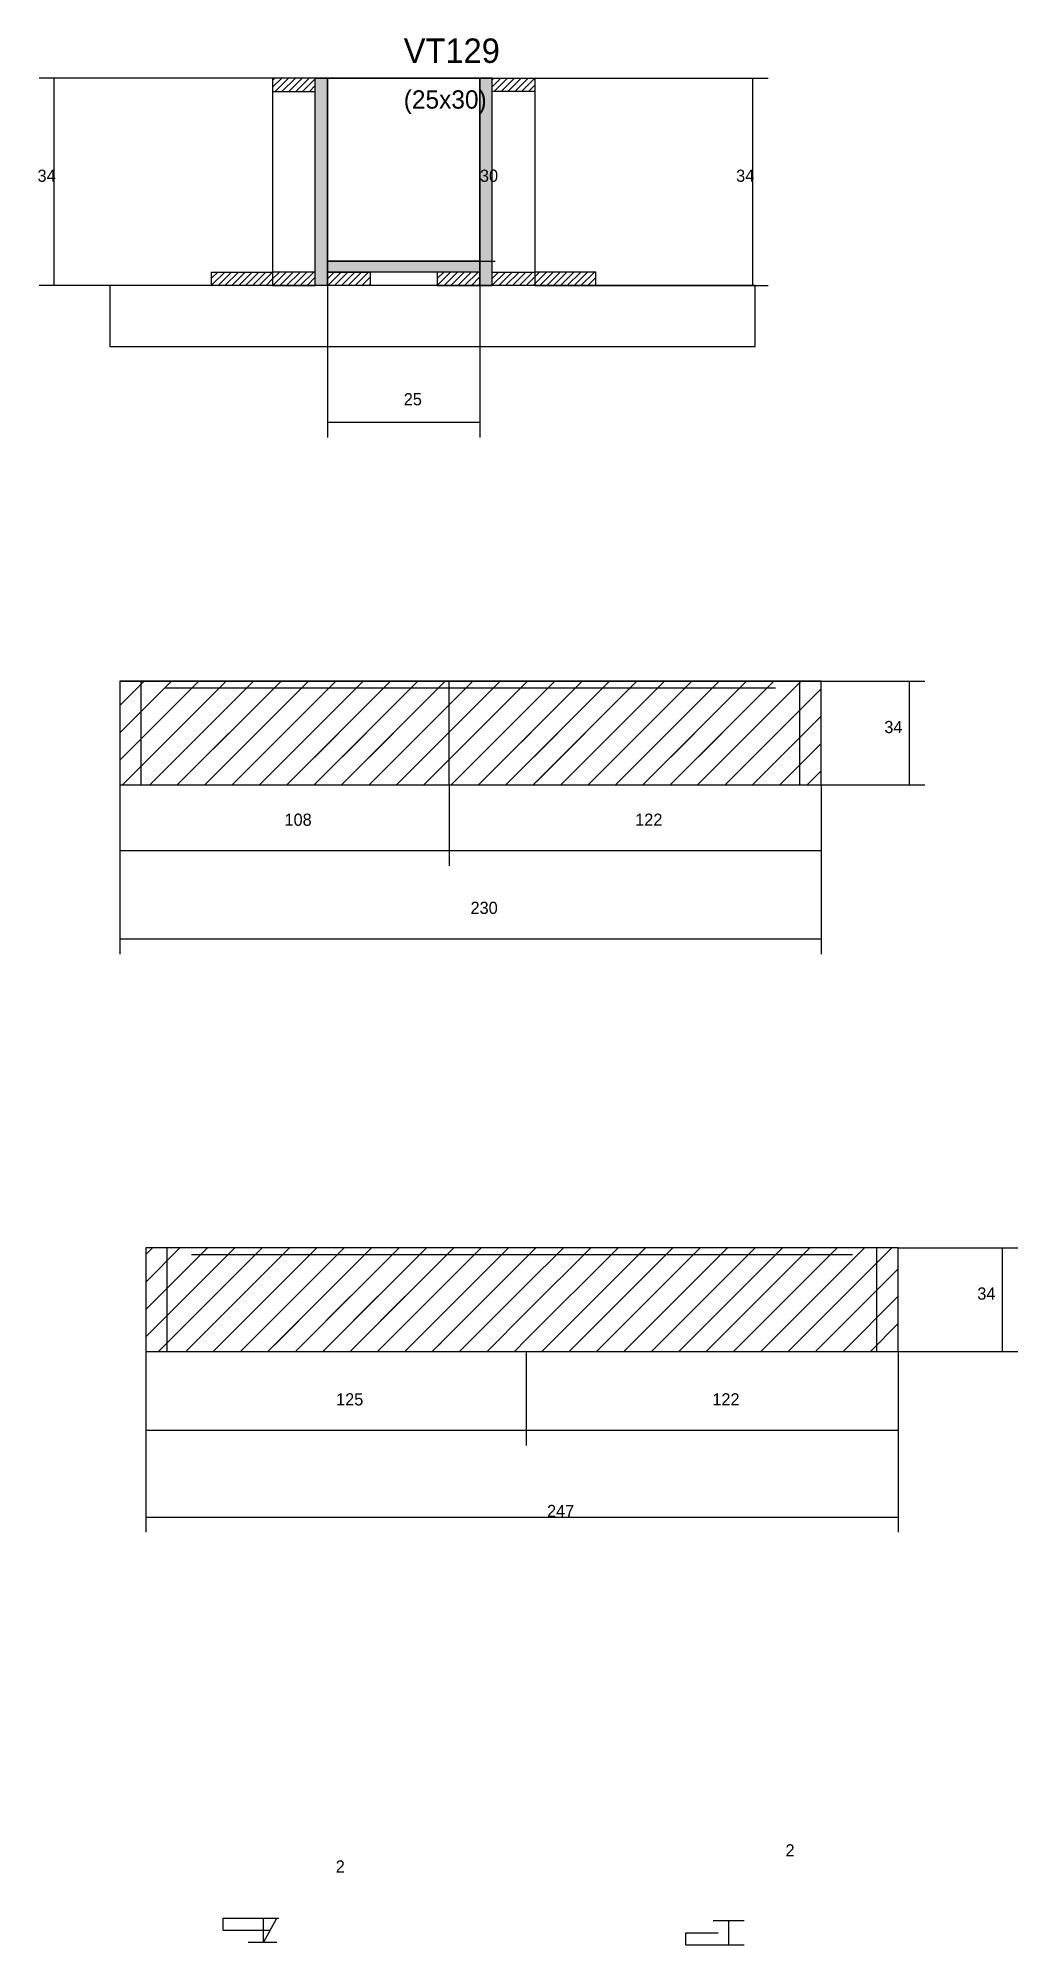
# Model space of a CAD drawing. Header units: metres. Extents: x 137233 to 138254, y 24964 to 26294.
# Drawn here: x 137233 to 137554, y 25669 to 26294 of the extents above; entities that cross this region are included whole.
import ezdxf

# ---------------------------------------------------------------- set-up
doc = ezdxf.new("R2010")
doc.units = ezdxf.units.M
for name, color, linetype in [('CONCRETO', 251, 'Continuous'), ('COTA', 241, 'Continuous'), ('Hachura', 253, 'Continuous'), ('Madeira', 126, 'Continuous'), ('Painéis', 200, 'Continuous'), ('SARR_2.2x7', 40, 'Continuous'), ('Texto Seção', 7, 'Continuous')]:
    doc.layers.add(name, color=color, linetype=linetype)

msp = doc.modelspace()

# ---------------------------------------------------------------- texts
at = {"layer": 'COTA'}
for s, p in [('34', (137232.6, 26246.8)), ('30', (137377.7, 26246.8)), ('34', (137461.7, 26246.8)), ('25', (137352.7, 26173.5)), ('34', (137510.3, 26066)), ('108', (137313.6, 26035.6)), ('122', (137428.6, 26035.6)), ('230', (137374.6, 26006.7)), ('34', (137540.8, 25880.2)), ('125', (137330.5, 25845.5)), ('122', (137453.9, 25845.5)), ('247', (137399.7, 25808.9)), ('2', (137477.9, 25697.6)), ('2', (137330.4, 25692.3))]:
    msp.add_text(s, height=4, dxfattribs=at).set_placement(p)
at = {"layer": 'Texto Seção'}
for s, height, p in [('VT129', 8, (137352.7, 26285.8)), ('(25x30)', 6, (137352.7, 26270.8))]:
    msp.add_text(s, height=height, dxfattribs=at).set_placement(p)

# ---------------------------------------------------------------- hatches: boundary and pattern name
at = {"layer": 'Hachura'}
h = msp.add_hatch(dxfattribs=at)
h.set_pattern_fill('ANSI31', scale=0.5)
h.paths.add_polyline_path([(137323.7, 26276.4), (137323.7, 26280.8), (137323.7, 26280.8), (137309.7, 26280.8), (137309.7, 26280.8), (137309.7, 26276.4), (137309.7, 26276.4), (137323.7, 26276.4)])
h = msp.add_hatch(color=8, dxfattribs=at)
h.dxf.hatch_style = 1
h.paths.add_polyline_path([(137323.7, 26280.8), (137327.7, 26280.8), (137327.7, 26280.8), (137327.7, 26212.8), (137327.7, 26212.8), (137323.7, 26212.8), (137323.7, 26212.8), (137323.7, 26280.8)])
h = msp.add_hatch(color=8, dxfattribs=at)
h.dxf.hatch_style = 1
h.paths.add_polyline_path([(137381.7, 26280.8), (137377.7, 26280.8), (137377.7, 26280.8), (137377.7, 26212.8), (137377.7, 26212.8), (137381.7, 26212.8), (137381.7, 26212.8), (137381.7, 26280.8)])
h = msp.add_hatch(dxfattribs=at)
h.set_pattern_fill('ANSI31', scale=0.5)
h.paths.add_polyline_path([(137381.7, 26276.4), (137381.7, 26280.8), (137381.7, 26280.8), (137395.7, 26280.8), (137395.7, 26280.8), (137395.7, 26276.4), (137395.7, 26276.4), (137381.7, 26276.4)])
h = msp.add_hatch(color=8, dxfattribs=at)
h.dxf.hatch_style = 1
h.paths.add_polyline_path([(137327.7, 26217.2), (137327.7, 26220.8), (137327.7, 26220.8), (137377.7, 26220.8), (137377.7, 26220.8), (137377.7, 26217.2), (137377.7, 26217.2), (137327.7, 26217.2)])
h = msp.add_hatch(dxfattribs=at)
h.set_pattern_fill('ANSI31', scale=0.5)
h.paths.add_polyline_path([(137289.7, 26212.8), (137289.7, 26217.2), (137289.7, 26217.2), (137309.7, 26217.2), (137309.7, 26217.2), (137309.7, 26212.8), (137309.7, 26212.8), (137289.7, 26212.8)])
h = msp.add_hatch(dxfattribs=at)
h.set_pattern_fill('ANSI31', scale=0.5)
h.paths.add_polyline_path([(137323.7, 26212.8), (137323.7, 26217.2), (137323.7, 26217.2), (137309.7, 26217.2), (137309.7, 26217.2), (137309.7, 26212.8), (137309.7, 26212.8), (137323.7, 26212.8)])
h = msp.add_hatch(dxfattribs=at)
h.set_pattern_fill('ANSI31', scale=0.5)
h.paths.add_polyline_path([(137327.7, 26212.8), (137327.7, 26217.2), (137327.7, 26217.2), (137341.7, 26217.2), (137341.7, 26217.2), (137341.7, 26212.8), (137341.7, 26212.8), (137327.7, 26212.8)])
h = msp.add_hatch(dxfattribs=at)
h.set_pattern_fill('ANSI31', scale=0.5)
h.paths.add_polyline_path([(137377.7, 26212.8), (137377.7, 26217.2), (137377.7, 26217.2), (137363.7, 26217.2), (137363.7, 26217.2), (137363.7, 26212.8), (137363.7, 26212.8), (137377.7, 26212.8)])
h = msp.add_hatch(dxfattribs=at)
h.set_pattern_fill('ANSI31', scale=0.5)
h.paths.add_polyline_path([(137381.7, 26212.8), (137381.7, 26217.2), (137381.7, 26217.2), (137395.7, 26217.2), (137395.7, 26217.2), (137395.7, 26212.8), (137395.7, 26212.8), (137381.7, 26212.8)])
h = msp.add_hatch(dxfattribs=at)
h.set_pattern_fill('ANSI31', scale=0.5)
h.paths.add_polyline_path([(137415.7, 26212.8), (137415.7, 26217.2), (137415.7, 26217.2), (137395.7, 26217.2), (137395.7, 26217.2), (137395.7, 26212.8), (137395.7, 26212.8), (137415.7, 26212.8)])
h = msp.add_hatch(dxfattribs=at)
h.set_pattern_fill('ANSI31', scale=2)
h.paths.add_polyline_path([(137367.6, 26049), (137367.6, 26083), (137259.6, 26083), (137259.6, 26049)])
h = msp.add_hatch(dxfattribs=at)
h.set_pattern_fill('ANSI31', scale=2)
h.paths.add_polyline_path([(137489.6, 26083), (137367.6, 26083), (137367.6, 26049), (137489.6, 26049)])
h = msp.add_hatch(dxfattribs=at)
h.set_pattern_fill('ANSI31', scale=2)
h.paths.add_polyline_path([(137282.9, 26050.1), (137350.5, 26050.1), (137350.5, 26050.1), (137356, 26066), (137356, 26066), (137288.4, 26066), (137288.4, 26066), (137282.9, 26050.1)])
h = msp.add_hatch(dxfattribs=at)
h.set_pattern_fill('ANSI31', scale=2)
h.paths.add_polyline_path([(137386.8, 26050.1), (137454.4, 26050.1), (137454.4, 26050.1), (137459.9, 26066), (137459.9, 26066), (137392.3, 26066), (137392.3, 26066), (137386.8, 26050.1)])
h = msp.add_hatch(dxfattribs=at)
h.set_pattern_fill('ANSI31', scale=2)
h.paths.add_polyline_path([(137392.9, 25897.2), (137268.1, 25897.2), (137268.1, 25863.2), (137392.9, 25863.2)])
h = msp.add_hatch(dxfattribs=at)
h.set_pattern_fill('ANSI31', scale=2)
h.paths.add_polyline_path([(137514.9, 25897.2), (137392.9, 25897.2), (137392.9, 25863.2), (137514.9, 25863.2)])
h = msp.add_hatch(dxfattribs=at)
h.set_pattern_fill('ANSI31', scale=2)
h.paths.add_polyline_path([(137297.6, 25865.3), (137365.3, 25865.3), (137365.3, 25865.3), (137370.8, 25881.3), (137370.8, 25881.3), (137303.1, 25881.3), (137303.1, 25881.3), (137297.6, 25865.3)])

# ---------------------------------------------------------------- linework, layer by layer
at = {"layer": 'CONCRETO'}
for points in [[(137327.7, 26280.8), (137327.7, 26280.8), (137327.7, 26280.8), (137327.7, 26280.8), (137377.7, 26280.8), (137377.7, 26280.8), (137377.7, 26280.8), (137377.7, 26220.8), (137327.7, 26220.8), (137327.7, 26280.8)], [(137327.7, 26220.8), (137377.7, 26220.8), (137377.7, 26280.8), (137327.7, 26280.8)]]:
    msp.add_lwpolyline(points, close=True, dxfattribs=at)
at = {"layer": 'COTA'}
for p, q in [((137327.7, 26280.8), (137233.1, 26280.8)), ((137238.1, 26212.8), (137238.1, 26280.8)), ((137377.7, 26220.8), (137377.7, 26280.8)), ((137377.7, 26280.8), (137382.7, 26280.8)), ((137395.7, 26280.8), (137472.2, 26280.8)), ((137467.2, 26212.8), (137467.2, 26280.8)), ((137377.7, 26220.8), (137382.7, 26220.8)), ((137327.7, 26217.2), (137327.7, 26163)), ((137377.7, 26217.2), (137377.7, 26163)), ((137289.7, 26212.8), (137233.1, 26212.8)), ((137415.7, 26212.8), (137472.2, 26212.8)), ((137327.7, 26168), (137377.7, 26168)), ((137489.6, 26083), (137523.6, 26083)), ((137518.6, 26049), (137518.6, 26083)), ((137259.6, 26049), (137259.6, 25993.5)), ((137259.6, 26049), (137259.6, 26022.5)), ((137367.6, 26049), (137367.6, 26022.5)), ((137367.6, 26049), (137367.6, 26022.5)), ((137489.6, 26049), (137523.6, 26049)), ((137489.6, 26049), (137489.6, 25993.5)), ((137489.6, 26049), (137489.6, 26022.5)), ((137259.6, 26027.5), (137367.6, 26027.5)), ((137367.6, 26027.5), (137489.6, 26027.5)), ((137259.6, 25998.5), (137489.6, 25998.5)), ((137514.9, 25897.2), (137554.1, 25897.2)), ((137549.1, 25863.2), (137549.1, 25897.2)), ((137268.1, 25863.2), (137268.1, 25803.9)), ((137268.1, 25863.2), (137268.1, 25832.4)), ((137392.9, 25863.2), (137392.9, 25832.4)), ((137392.9, 25863.2), (137392.9, 25832.4)), ((137514.9, 25863.2), (137554.1, 25863.2)), ((137514.9, 25863.2), (137514.9, 25803.9)), ((137514.9, 25863.2), (137514.9, 25832.4)), ((137268.1, 25837.4), (137392.9, 25837.4)), ((137392.9, 25837.4), (137514.9, 25837.4)), ((137268.1, 25808.9), (137514.9, 25808.9)), ((137306.7, 25669.4), (137306.7, 25677.4)), ((137306.7, 25677.4), (137311.7, 25677.4)), ((137454.2, 25676.6), (137464.3, 25676.6)), ((137459.3, 25668.6), (137459.3, 25676.6)), ((137311.1, 25669.4), (137301.7, 25669.4)), ((137459.3, 25668.6), (137464.3, 25668.6))]:
    msp.add_line(p, q, dxfattribs=at)
at = {"layer": 'Madeira'}
for points in [[(137323.7, 26276.4), (137323.7, 26280.8), (137309.7, 26280.8), (137309.7, 26276.4)], [(137323.7, 26280.8), (137309.7, 26280.8), (137309.7, 26212.8), (137323.7, 26212.8)], [(137381.7, 26276.4), (137381.7, 26280.8), (137395.7, 26280.8), (137395.7, 26276.4)], [(137381.7, 26280.8), (137395.7, 26280.8), (137395.7, 26212.8), (137381.7, 26212.8)], [(137289.7, 26212.8), (137289.7, 26217.2), (137309.7, 26217.2), (137309.7, 26212.8)], [(137323.7, 26212.8), (137323.7, 26217.2), (137309.7, 26217.2), (137309.7, 26212.8)], [(137327.7, 26212.8), (137327.7, 26217.2), (137341.7, 26217.2), (137341.7, 26212.8)], [(137377.7, 26212.8), (137377.7, 26217.2), (137363.7, 26217.2), (137363.7, 26212.8)], [(137381.7, 26212.8), (137381.7, 26217.2), (137395.7, 26217.2), (137395.7, 26212.8)], [(137415.7, 26212.8), (137415.7, 26217.2), (137395.7, 26217.2), (137395.7, 26212.8)], [(137256.3, 26192.8), (137467.9, 26192.8), (137467.9, 26212.8), (137256.3, 26212.8)]]:
    msp.add_lwpolyline(points, close=True, dxfattribs=at)
at = {"layer": 'Painéis'}
for p, q in [((137327.7, 26212.8), (137327.7, 26280.8)), ((137377.7, 26212.8), (137377.7, 26280.8)), ((137327.7, 26220.8), (137377.7, 26220.8)), ((137327.7, 26217.2), (137327.7, 26220.8)), ((137377.7, 26217.2), (137377.7, 26220.8)), ((137259.6, 26083), (137489.6, 26083)), ((137367.6, 26049), (137367.6, 26083)), ((137489.6, 26049), (137489.6, 26083)), ((137259.6, 26049), (137489.6, 26049))]:
    msp.add_line(p, q, dxfattribs=at)
for points in [[(137323.7, 26280.8), (137327.7, 26280.8), (137327.7, 26212.8), (137323.7, 26212.8)], [(137381.7, 26280.8), (137377.7, 26280.8), (137377.7, 26212.8), (137381.7, 26212.8)], [(137327.7, 26217.2), (137327.7, 26220.8), (137377.7, 26220.8), (137377.7, 26217.2)], [(137259.6, 26049), (137489.6, 26049), (137489.6, 26083), (137259.6, 26083)], [(137268.1, 25863.2), (137514.9, 25863.2), (137514.9, 25897.2), (137268.1, 25897.2)]]:
    msp.add_lwpolyline(points, close=True, dxfattribs=at)
at = {"layer": 'SARR_2.2x7'}
for p, q in [((137266.6, 26049), (137266.6, 26083)), ((137482.6, 26049), (137482.6, 26083)), ((137274.6, 26080.8), (137367.6, 26080.8)), ((137367.6, 26080.8), (137474.6, 26080.8)), ((137275.1, 25863.2), (137275.1, 25897.2)), ((137283.1, 25895), (137392.9, 25895)), ((137392.9, 25895), (137499.9, 25895)), ((137507.9, 25863.2), (137507.9, 25897.2)), ((137293.5, 25673.4), (137293.5, 25677.4)), ((137293.5, 25677.4), (137306.7, 25677.4)), ((137306.7, 25669.4), (137311.1, 25677.4)), ((137293.5, 25673.4), (137309, 25673.4)), ((137445.2, 25672.6), (137455.8, 25672.6)), ((137445.2, 25668.6), (137445.2, 25672.6)), ((137445.2, 25668.6), (137459.3, 25668.6))]:
    msp.add_line(p, q, dxfattribs=at)

msp.set_redraw_order([(e.dxf.handle, doc.entitydb.next_handle()) for e in msp.query("TEXT MTEXT ATTDEF DIMENSION ARC_DIMENSION")])  # texts and dimensions are drawn at this point

doc.saveas('drawing.dxf')
